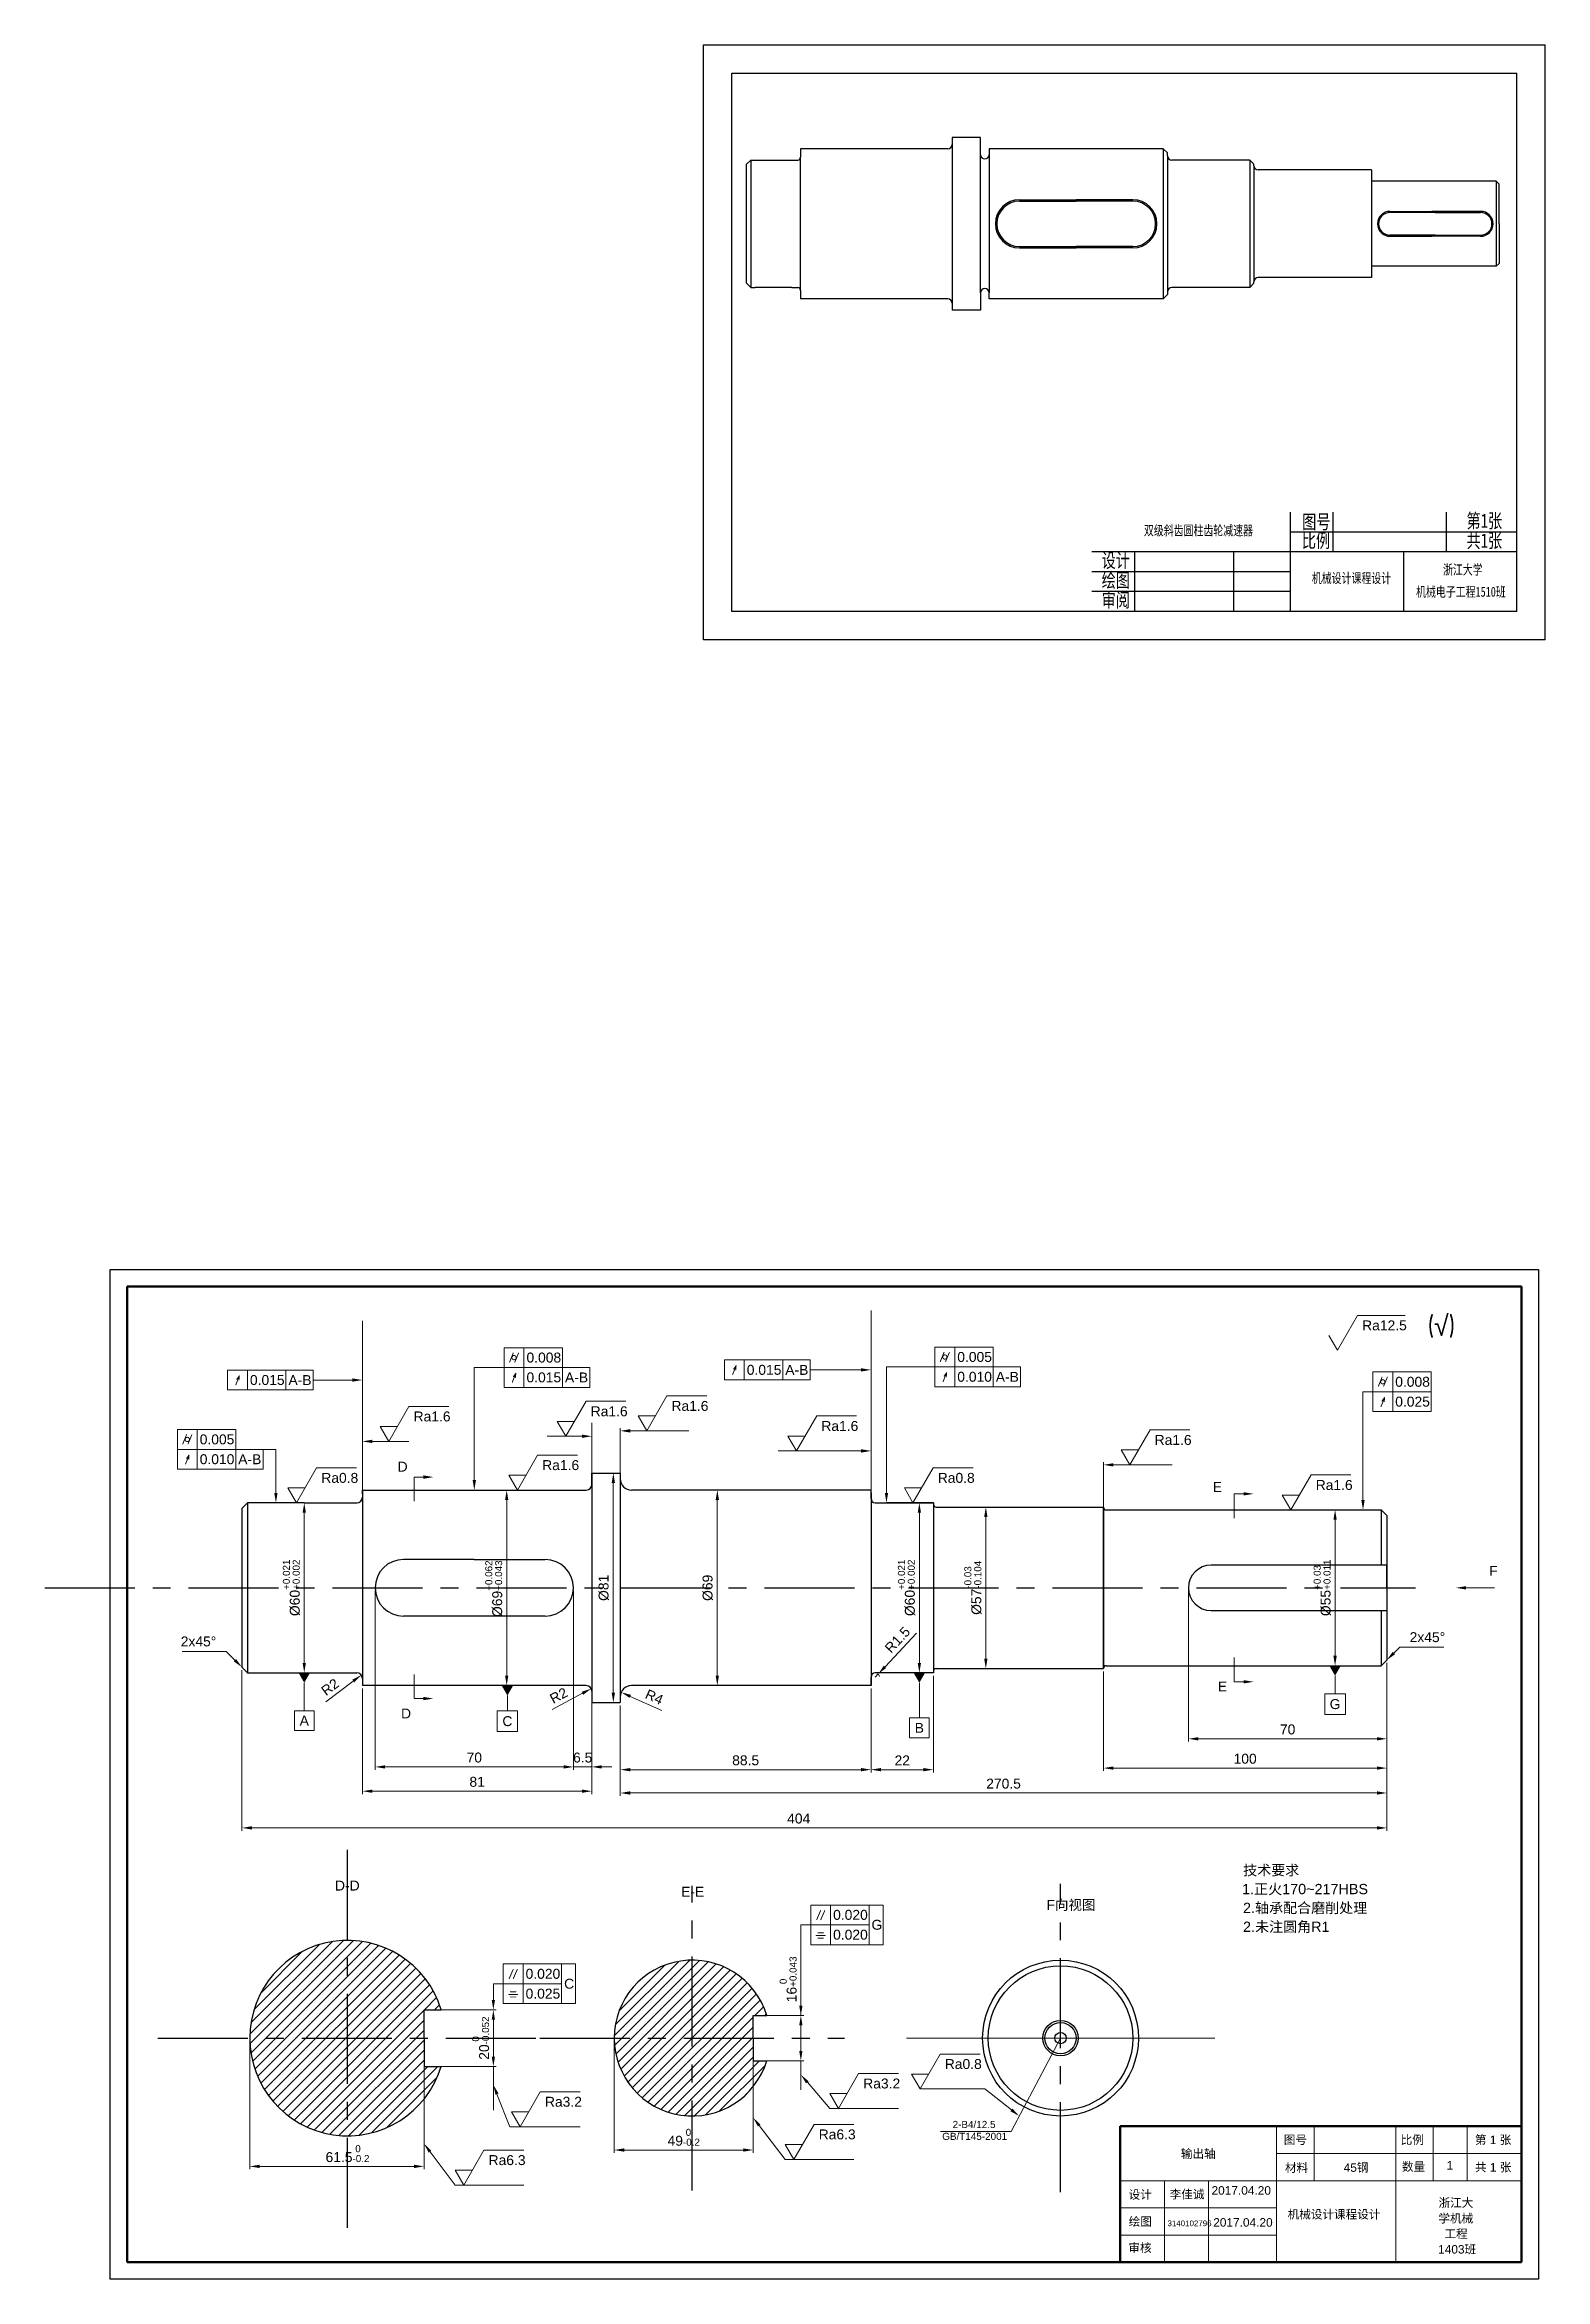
# Model space of a CAD drawing. Header units: millimetres. Extents: x 3025 to 5024, y 1381 to 2247.
# Drawn here: x 3025 to 3555, y 1381 to 2170 of the extents above; entities that cross this region are included whole.
import ezdxf

# ---------------------------------------------------------------- set-up
doc = ezdxf.new("R2010")
doc.units = ezdxf.units.MM
doc.linetypes.add('CENTER', pattern=[10.16, 6.35, -1.27, 1.27, -1.27])
doc.layers.get('0').update_dxf_attribs({"lineweight": 30})
for name, color, linetype, lineweight in [('1', 7, 'Continuous', 15), ('AM_5', 7, 'Continuous', 15), ('AM_8', 7, 'Continuous', 15), ('轮廓线', 7, 'Continuous', 30)]:
    doc.layers.add(name, color=color, linetype=linetype, lineweight=lineweight)
doc.layers.add('中心线', color=1, linetype='CENTER')
doc.layers.add('细线', color=7, linetype='Continuous')
doc.styles.add('ACISOGDT', font='amgdt.shx')
doc.styles.get("Standard").update_dxf_attribs({"font": 'arial.ttf'})
doc.styles.add('工程字', font='gbenor.shx', dxfattribs={"bigfont": 'gbcbig.shx'})

msp = doc.modelspace()

# ---------------------------------------------------------------- texts
for s, height, p in [('D', 3.5, (3149.703, 1666.027)), ('E', 3.5, (3437.337, 1658.846)), ('F', 3.5, (3534.84, 1629.279)), ('E', 3.5, (3439.127, 1588.453)), ('D', 3.5, (3150.914, 1578.912)), ('技术要求', 3.63, (3448.051, 1523.564)), ('D-D', 3.5, (3127.608, 1518.194)), ('E-E', 3.5, (3249.745, 1516.032)), ('F', 3.5, (3378.641, 1511.387)), ('向视图', 3.5, (3381.627, 1511.387)), ('1.正火170~217HBS', 3.63, (3447.688, 1516.909)), ('2.轴承配合磨削处理', 3.63, (3448.011, 1510.254)), ('2.未注圆角R1', 3.63, (3448.011, 1503.599)), ('图号', 3, (3462.39, 1428.75)), ('第 1 张', 3, (3529.831, 1428.717)), ('输出轴', 3, (3426.086, 1423.797)), ('材料', 3, (3462.807, 1418.873)), ('45钢', 3, (3483.523, 1418.939)), ('数量', 3, (3504.095, 1419.241)), ('1', 3, (3519.832, 1419.741)), ('共 1 张', 3, (3529.848, 1419.046)), ('设计', 3, (3407.644, 1409.391)), ('李佳诚', 3, (3422.125, 1409.488)), ('2017.04.20', 3, (3436.889, 1410.875)), ('机械设计课程设计', 3, (3463.755, 1402.425)), ('浙江大', 3, (3517.005, 1406.507)), ('学机械', 3, (3516.955, 1400.99)), ('绘图', 3, (3407.661, 1399.873)), ('3140102796', 2, (3421.365, 1399.757)), ('2017.04.20', 3, (3437.491, 1399.587)), ('工程', 3, (3519.097, 1395.557)), ('审核', 3, (3407.578, 1390.586)), ('1403班', 3, (3516.855, 1390.09))]:
    msp.add_text(s, height=height).set_placement(p)
at = {"attachment_point": 1}
for s, width, insert, char_height in [('{\\f长仿宋体|b0|i0|c134|p49;图号}', 15, (3468.899, 2003.695), 5), ('{\\f长仿宋体|b0|i0|c134|p49;第1张}', 15, (3526.878, 2004.083), 5), ('{\\f长仿宋体|b0|i0|c134|p49;双级斜齿圆柱齿轮减速器}', 38.1293, (3413.035, 1999.903), 3.5), ('{\\f长仿宋体|b0|i0|c134|p49;比例}', 15, (3468.773, 1997.125), 5), ('{\\f长仿宋体|b0|i0|c134|p49;共1张}', 15, (3526.878, 1997.083), 5), ('{\\f长仿宋体|b0|i0|c134|p49;设计}', 15, (3398.127, 1990.083), 5), ('{\\f长仿宋体|b0|i0|c134|p49;绘图}', 15, (3398.127, 1983.083), 5), ('{\\f长仿宋体|b0|i0|c134|p49;机械设计课程设计}', 27.07674, (3472.289, 1983.083), 3.5), ('{\\f长仿宋体|b0|i0|c134|p49;浙江大学}', 27.07674, (3518.567, 1986.086), 3.5), ('{\\f长仿宋体|b0|i0|c134|p49;审阅}', 15, (3398.127, 1976.083), 5), ('{\\f长仿宋体|b0|i0|c134|p49;机械电子工程1510班}', 32.52915, (3509.071, 1978.273), 3.5)]:
    msp.add_mtext_dynamic_manual_height_columns(s, width=width, gutter_width=12.5, heights=[0], dxfattribs=dict(at, insert=insert, char_height=char_height))
at = {"layer": '1', "style": '工程字'}
msp.add_text('(√)', height=7, dxfattribs=at).set_placement((3513.22, 1713.945))
at = {"layer": '1'}
msp.add_text('比例', height=3, dxfattribs=at).set_placement((3503.662, 1428.733))
at = {"layer": '1', "char_height": 3.5}
for s, insert, attachment_point in [('Ra12.5', (3490.044, 1715.84), 7), ('0.008', (3195.166, 1706.261), 4), ('0.015', (3272.897, 1701.93), 4), ('A-B', (3286.484, 1701.93), 4), ('0.005', (3347.181, 1706.474), 4), ('0.015', (3097.585, 1698.339), 4), ('A-B', (3111.172, 1698.339), 4), ('0.015', (3195.166, 1699.261), 4), ('A-B', (3208.753, 1699.261), 4), ('0.010', (3347.181, 1699.474), 4), ('A-B', (3360.768, 1699.474), 4), ('0.008', (3501.717, 1697.708), 4), ('Ra1.6', (3246.329, 1687.413), 7), ('0.025', (3501.717, 1690.708), 4), ('Ra1.6', (3155.329, 1683.702), 7), ('Ra1.6', (3299.213, 1680.335), 7), ('0.005', (3079.863, 1677.387), 4), ('0.010', (3079.863, 1670.387), 4), ('A-B', (3093.449, 1670.387), 4), ('Ra1.6', (3416.829, 1675.413), 7), ('Ra0.8', (3122.764, 1662.023), 7), ('Ra1.6', (3200.713, 1666.523), 7), ('Ra0.8', (3340.287, 1662.023), 7), ('Ra1.6', (3473.655, 1659.523), 7), ('G', (3480.494, 1583.965), 5), ('A', (3116.756, 1578.166), 5), ('C', (3188.436, 1577.954), 5), ('B', (3333.795, 1575.602), 5), ('0.020', (3303.364, 1509.593), 4), ('G', (3316.912, 1506.093), 4), ('0.020', (3303.364, 1502.593), 4), ('0.020', (3194.859, 1488.792), 4), ('0.025', (3194.859, 1481.792), 4), ('C', (3208.446, 1485.292), 4), ('Ra3.2', (3313.988, 1448.308), 7), ('Ra0.8', (3342.779, 1455.184), 7), ('Ra3.2', (3201.685, 1441.856), 7), ('Ra6.3', (3298.283, 1430.339), 7), ('Ra6.3', (3181.794, 1421.27), 7)]:
    msp.add_mtext(s, dxfattribs=dict(at, insert=insert, attachment_point=attachment_point))
at = {"layer": '1', "char_height": 3.5, "attachment_point": 5, "style": 'ACISOGDT'}
for s, insert in [('g', (3190.791, 1706.261)), ('h', (3268.522, 1701.93)), ('g', (3342.806, 1706.474)), ('h', (3093.21, 1698.339)), ('h', (3190.791, 1699.261)), ('h', (3342.806, 1699.474)), ('g', (3497.342, 1697.708)), ('h', (3497.342, 1690.708)), ('g', (3075.488, 1677.387)), ('h', (3075.488, 1670.387)), ('f', (3298.989, 1509.593)), ('i', (3298.989, 1502.593)), ('f', (3190.484, 1488.792)), ('i', (3190.484, 1481.792))]:
    msp.add_mtext(s, dxfattribs=dict(at, insert=insert))
at = {"layer": 'AM_5'}
for s, p in [('2-B4/12.5', (3345.537, 1434.411)), ('GB/T145-2001', (3341.864, 1430.202))]:
    msp.add_text(s, height=2.5, dxfattribs=at).set_placement(p)
at = {"layer": 'AM_5', "color": 7, "char_height": 3.5}
for s, insert, attachment_point in [('Ra1.6', (3217.825, 1685.516), 7), ('2x45°', (3506.8, 1605.818), 7), ('2x45°', (3085.726, 1604.303), 9), ('70', (3463.756, 1575.035), 5), ('70', (3176.756, 1565.108), 5), ('6.5', (3215.006, 1565.108), 5), ('88.5', (3272.506, 1564.136), 5), ('22', (3327.756, 1564.106), 5), ('100', (3448.756, 1564.698), 5), ('81', (3177.756, 1556.543), 5), ('270.5', (3363.506, 1555.91), 5), ('404', (3291.227, 1543.59), 5), ('61.5{\\fArial|b0|i0|c134|p34;\\H0.71x;\\S 0^ -0.2;{\\H1.4085x;}{\\H1.4085x;}{\\H1.4085x;}}', (3132.017, 1425.337), 5), ('49{\\fArial|b0|i0|c134|p34;\\H0.71x;\\S 0^ -0.2;{\\H1.4085x;}{\\H1.4085x;}{\\H1.4085x;}}', (3250.651, 1431.106), 5)]:
    msp.add_mtext(s, dxfattribs=dict(at, insert=insert, attachment_point=attachment_point))
at = {"layer": 'AM_5', "color": 7, "char_height": 3.5, "attachment_point": 5}
for s, insert, rotation in [('%%C60{\\fArial|b0|i0|c134|p34;\\H0.71x;\\S+0.021^ +0.002;{\\H1.4085x;}{\\H1.4085x;}{\\H1.4085x;}}', (3112.234, 1625.023), 90), ('%%C57{\\fArial|b0|i0|c134|p34;\\H0.71x;\\S-0.03^ -0.104;{\\H1.4085x;}{\\H1.4085x;}{\\H1.4085x;}}', (3352.733, 1625.023), 90), ('%%C55{\\fArial|b0|i0|c134|p34;\\H0.71x;\\S+0.03^ +0.011;{\\H1.4085x;}{\\H1.4085x;}{\\H1.4085x;}}', (3475.971, 1625.023), 90), ('%%C81', (3222.428, 1625.023), 90), ('%%C69', (3259.121, 1625.023), 90), ('R1.5', (3326.087, 1606.679), 46.83919), ('R2', (3125.867, 1590.019), 37.036704), ('R2', (3206.513, 1587.021), 28.06164), ('R4', (3240.26, 1586.51), 335.950338), ('16{\\fArial|b0|i0|c134|p34;\\H0.71x;\\S 0^ +0.043;{\\H1.4085x;}{\\H1.4085x;}{\\H1.4085x;}}', (3287.506, 1486.843), 90), ('20{\\fArial|b0|i0|c134|p34;\\H0.71x;\\S 0^ -0.052;{\\H1.4085x;}{\\H1.4085x;}{\\H1.4085x;}}', (3179.002, 1466.125), 90)]:
    msp.add_mtext(s, dxfattribs=dict(at, insert=insert, rotation=rotation))
at = {"layer": 'AM_5', "color": 7, "char_height": 3.5, "attachment_point": 5, "rotation": 90}
for s, insert, width in [('%%C69{\\fArial|b0|i0|c134|p34;\\H0.71x;\\S+0.062^ +0.043;{\\H1.4085x;}{\\H1.4085x;}{\\H1.4085x;}}', (3183.663, 1624.708), 35.17608), ('%%C60{\\fArial|b0|i0|c134|p34;\\H0.71x;\\S+0.021^ +0.002;{\\H1.4085x;}{\\H1.4085x;}{\\H1.4085x;}}', (3329.273, 1625.023), 19.54812)]:
    msp.add_mtext(s, dxfattribs=dict(at, insert=insert, width=width))

# ---------------------------------------------------------------- linework, layer by layer
for p, q in [((3267.673, 1969.578), (3267.673, 2159.578)), ((3267.673, 2159.578), (3544.673, 2159.578)), ((3544.673, 1969.578), (3544.673, 2159.578)), ((3291.859, 2082.867), (3291.859, 2129.867)), ((3355.359, 2130.752), (3355.359, 2136.867)), ((3355.359, 2081.983), (3355.359, 2130.752)), ((3356.918, 2129.252), (3356.859, 2129.252)), ((3358.418, 2132.867), (3358.418, 2130.752)), ((3358.418, 2130.752), (3358.418, 2081.983)), ((3419.859, 2132.867), (3419.859, 2079.867)), ((3421.359, 2130.367), (3421.359, 2131.367)), ((3421.359, 2130.367), (3421.359, 2082.367)), ((3272.859, 2127.367), (3274.359, 2128.867)), ((3272.859, 2085.367), (3272.859, 2127.367)), ((3274.359, 2128.867), (3274.359, 2083.867)), ((3274.359, 2128.867), (3290.859, 2128.867)), ((3450.359, 2128.867), (3451.859, 2127.367)), ((3450.359, 2128.867), (3450.359, 2083.867)), ((3451.859, 2126.867), (3451.859, 2127.367)), ((3451.859, 2126.867), (3451.859, 2085.867)), ((3493.357, 2125.367), (3493.357, 2122.867)), ((3493.357, 2122.867), (3493.357, 2089.867)), ((3537.353, 2121.367), (3493.357, 2121.367)), ((3538.353, 2120.367), (3537.353, 2121.367)), ((3537.353, 2121.367), (3537.353, 2112.867)), ((3369.139, 2114.867), (3389.139, 2114.867)), ((3369.139, 2114.367), (3389.139, 2114.367)), ((3409.139, 2114.867), (3389.139, 2114.867)), ((3409.139, 2114.367), (3389.139, 2114.367)), ((3538.353, 2106.367), (3538.353, 2120.367)), ((3499.855, 2110.767), (3514.658, 2110.767)), ((3515.855, 2110.367), (3499.855, 2110.367)), ((3531.855, 2110.767), (3514.658, 2110.767)), ((3515.855, 2110.367), (3531.855, 2110.367)), ((3537.353, 2112.867), (3537.353, 2091.367)), ((3538.353, 2106.367), (3538.353, 2092.367)), ((3369.139, 2098.367), (3389.139, 2098.367)), ((3369.139, 2097.867), (3389.139, 2097.867)), ((3409.139, 2098.367), (3389.139, 2098.367)), ((3409.139, 2097.867), (3389.139, 2097.867)), ((3515.855, 2102.367), (3499.855, 2102.367)), ((3499.855, 2101.967), (3514.658, 2101.967)), ((3531.855, 2101.967), (3514.658, 2101.967)), ((3515.855, 2102.367), (3531.855, 2102.367)), ((3537.353, 2091.367), (3493.357, 2091.367)), ((3493.357, 2089.867), (3493.357, 2087.367)), ((3538.353, 2092.367), (3537.353, 2091.367)), ((3272.859, 2085.367), (3274.359, 2083.867)), ((3274.359, 2083.867), (3275.859, 2083.867)), ((3288.859, 2083.867), (3290.859, 2083.867)), ((3355.359, 2081.983), (3355.359, 2075.867)), ((3356.918, 2083.483), (3356.859, 2083.483)), ((3358.418, 2079.867), (3358.418, 2081.983)), ((3451.859, 2085.367), (3450.359, 2083.867)), ((3451.859, 2085.367), (3451.859, 2085.867)), ((3544.673, 1969.578), (3267.673, 1969.578)), ((3048.273, 1737.405), (3552.273, 1737.405)), ((3048.273, 1381.005), (3048.273, 1737.405)), ((3552.273, 1737.405), (3552.273, 1381.005)), ((3218.256, 1665.523), (3218.256, 1584.523)), ((3218.256, 1661.523), (3218.256, 1665.523)), ((3218.256, 1665.523), (3228.256, 1665.523)), ((3228.256, 1665.523), (3228.256, 1661.023)), ((3228.256, 1664.523), (3228.256, 1663.523)), ((3137.256, 1658.023), (3137.256, 1659.523)), ((3137.256, 1659.523), (3176.756, 1659.523)), ((3137.256, 1659.523), (3137.256, 1657.023)), ((3137.256, 1659.523), (3137.256, 1590.523)), ((3176.756, 1659.523), (3216.256, 1659.523)), ((3228.256, 1661.023), (3228.256, 1586.523)), ((3316.756, 1659.523), (3232.256, 1659.523)), ((3310.893, 1659.523), (3290.893, 1659.523)), ((3316.756, 1656.523), (3316.756, 1659.523)), ((3316.756, 1658.523), (3316.756, 1590.523)), ((3316.756, 1656.523), (3316.756, 1593.523)), ((3094.756, 1653.023), (3096.756, 1655.023)), ((3094.756, 1653.023), (3094.756, 1597.023)), ((3116.756, 1655.023), (3096.756, 1655.023)), ((3096.756, 1655.023), (3096.756, 1595.023)), ((3116.756, 1655.023), (3135.256, 1655.023)), ((3318.256, 1655.023), (3338.756, 1655.023)), ((3338.756, 1655.023), (3322.191, 1655.023)), ((3338.756, 1655.023), (3338.756, 1654.523)), ((3338.756, 1654.523), (3338.756, 1595.523)), ((3339.756, 1653.523), (3398.756, 1653.523)), ((3398.756, 1653.523), (3398.756, 1653.523)), ((3398.756, 1596.523), (3398.756, 1653.523)), ((3398.756, 1652.523), (3398.756, 1596.523)), ((3399.756, 1652.523), (3496.756, 1652.523)), ((3444.905, 1652.523), (3484.905, 1652.523)), ((3496.756, 1652.523), (3498.756, 1650.523)), ((3496.756, 1652.523), (3496.756, 1633.023)), ((3498.756, 1650.523), (3498.756, 1599.523)), ((3176.756, 1635.023), (3151.756, 1635.023)), ((3176.756, 1635.023), (3201.756, 1635.023)), ((3498.756, 1633.023), (3436.756, 1633.023)), ((3498.756, 1625.023), (3498.756, 1633.023)), ((3436.756, 1617.023), (3498.756, 1617.023)), ((3496.756, 1617.023), (3496.756, 1597.523)), ((3201.756, 1615.023), (3151.756, 1615.023)), ((3094.756, 1597.023), (3096.756, 1595.023)), ((3096.756, 1595.023), (3116.756, 1595.023)), ((3116.756, 1595.023), (3135.256, 1595.023)), ((3137.256, 1593.023), (3137.256, 1590.523)), ((3316.756, 1590.523), (3316.756, 1593.523)), ((3338.756, 1595.023), (3318.256, 1595.023)), ((3338.756, 1595.523), (3338.756, 1595.023)), ((3339.756, 1596.523), (3398.756, 1596.523)), ((3398.756, 1596.523), (3398.756, 1596.523)), ((3399.756, 1597.523), (3496.756, 1597.523)), ((3496.756, 1597.523), (3498.756, 1599.523)), ((3137.256, 1592.023), (3137.256, 1590.523)), ((3216.256, 1590.523), (3137.256, 1590.523)), ((3218.256, 1589.023), (3218.256, 1584.523)), ((3228.256, 1586.523), (3228.256, 1584.523)), ((3316.756, 1590.523), (3232.256, 1590.523)), ((3218.256, 1584.523), (3228.256, 1584.523)), ((3159.017, 1466.125), (3159.017, 1476.125)), ((3159.017, 1476.125), (3165.036, 1476.125)), ((3275.151, 1466.125), (3275.151, 1474.125)), ((3275.151, 1474.125), (3279.962, 1474.125)), ((3159.017, 1466.125), (3159.017, 1456.125)), ((3275.151, 1466.125), (3275.151, 1458.125)), ((3159.017, 1456.125), (3165.036, 1456.125)), ((3275.151, 1458.125), (3279.962, 1458.125)), ((3546.273, 1437.405), (3546.273, 1447.005)), ((3546.273, 1427.805), (3546.273, 1437.405)), ((3501.873, 1435.005), (3515.073, 1435.005)), ((3404.673, 1406.205), (3404.673, 1415.805)), ((3404.673, 1396.605), (3404.673, 1406.205)), ((3404.673, 1387.005), (3404.673, 1396.605)), ((3552.273, 1381.005), (3048.273, 1381.005))]:
    msp.add_line(p, q)
at = {"color": 7, "linetype": 'Continuous'}
for p, q in [((3343.859, 2132.867), (3291.859, 2132.867)), ((3291.859, 2132.867), (3291.859, 2129.867)), ((3345.359, 2136.867), (3345.359, 2078.367)), ((3355.359, 2136.867), (3345.359, 2136.867)), ((3419.859, 2132.867), (3358.418, 2132.867)), ((3421.359, 2131.367), (3419.859, 2132.867)), ((3450.359, 2128.867), (3422.859, 2128.867)), ((3493.357, 2125.367), (3453.359, 2125.367)), ((3288.859, 2083.867), (3275.859, 2083.867)), ((3291.859, 2082.867), (3291.859, 2079.867)), ((3421.359, 2082.367), (3421.359, 2081.367)), ((3450.359, 2083.867), (3422.859, 2083.867)), ((3493.357, 2087.367), (3453.359, 2087.367)), ((3343.859, 2079.867), (3291.859, 2079.867)), ((3345.359, 2078.367), (3345.359, 2075.867)), ((3355.359, 2075.867), (3345.359, 2075.867)), ((3419.859, 2079.867), (3358.418, 2079.867)), ((3421.359, 2081.367), (3419.859, 2079.867))]:
    msp.add_line(p, q, dxfattribs=at)
for radius in [27.5, 25.5, 6.25, 5.5, 2]:
    msp.add_circle((3383.62, 1466.125), radius)
for centre, radius, start, end in [((3290.859, 2129.867), 1, 270, 0), ((3356.859, 2130.752), 1.5, 180, 270), ((3356.918, 2130.752), 1.5, 270, 0), ((3422.859, 2130.367), 1.5, 180, 270), ((3453.359, 2126.867), 1.5, 180, 270), ((3369.139, 2106.367), 8.5, 90, 270), ((3369.139, 2106.367), 8, 90, 270), ((3409.139, 2106.367), 8.5, 270, 90), ((3409.139, 2106.367), 8, 270, 90), ((3499.855, 2106.367), 4.4, 90, 270), ((3499.855, 2106.367), 4, 90, 270), ((3531.855, 2106.367), 4.4, 270, 90), ((3531.855, 2106.367), 4, 270, 90), ((3290.859, 2082.867), 1, 0, 90), ((3356.859, 2081.983), 1.5, 90, 180), ((3356.918, 2081.983), 1.5, 0, 90), ((3453.359, 2085.867), 1.5, 90, 180), ((3135.256, 1657.023), 2, 270, 0), ((3216.256, 1661.523), 2, 270, 0), ((3232.256, 1663.523), 4, 180, 270), ((3318.256, 1656.523), 1.5, 180, 270), ((3339.756, 1654.523), 1, 180, 270), ((3399.756, 1653.523), 1, 180, 270), ((3151.756, 1625.023), 10, 90, 270), ((3201.756, 1625.023), 10, 270, 90), ((3436.756, 1625.023), 8, 90, 270), ((3135.256, 1593.023), 2, 0, 90), ((3318.256, 1593.523), 1.5, 90, 180), ((3339.756, 1595.523), 1, 90, 180), ((3399.756, 1596.523), 1, 90, 180), ((3216.256, 1588.523), 2, 0.000001, 90), ((3232.256, 1586.523), 4, 90, 180), ((3132.017, 1466.125), 34.5, 16.84928, 343.15072), ((3253.651, 1466.125), 27.5, 16.91239, 343.08761)]:
    msp.add_arc(centre, radius, start, end)
for centre, start, end in [((3343.859, 2134.367), 270, 0), ((3422.859, 2082.367), 90, 180), ((3343.859, 2078.367), 0, 90)]:
    msp.add_arc(centre, 1.5, start, end, dxfattribs=at)
at = {"layer": '1'}
for p, q in [((3481.294, 1708.84), (3488.409, 1721.164)), ((3488.409, 1721.164), (3505.23, 1721.164)), ((3478.263, 1714.09), (3481.294, 1708.84)), ((3187.291, 1709.761), (3207.878, 1709.761)), ((3187.291, 1709.761), (3187.291, 1695.761)), ((3194.291, 1709.761), (3194.291, 1702.761)), ((3207.878, 1709.761), (3207.878, 1702.761)), ((3265.022, 1705.43), (3295.25, 1705.43)), ((3265.022, 1705.43), (3265.022, 1698.43)), ((3272.022, 1705.43), (3272.022, 1698.43)), ((3285.609, 1705.43), (3285.609, 1698.43)), ((3295.25, 1705.43), (3295.25, 1698.43)), ((3339.306, 1709.974), (3359.893, 1709.974)), ((3339.306, 1709.974), (3339.306, 1695.974)), ((3346.306, 1709.974), (3346.306, 1702.974)), ((3359.893, 1709.974), (3359.893, 1702.974)), ((3089.71, 1701.839), (3119.937, 1701.839)), ((3089.71, 1701.839), (3089.71, 1694.839)), ((3096.71, 1701.839), (3096.71, 1694.839)), ((3110.297, 1701.839), (3110.297, 1694.839)), ((3119.937, 1701.839), (3119.937, 1694.839)), ((3119.937, 1698.339), (3123.437, 1698.339)), ((3187.291, 1702.761), (3217.518, 1702.761)), ((3187.291, 1695.761), (3217.518, 1695.761)), ((3194.291, 1702.761), (3194.291, 1695.761)), ((3207.878, 1702.761), (3207.878, 1695.761)), ((3217.518, 1702.761), (3217.518, 1695.761)), ((3265.022, 1698.43), (3295.25, 1698.43)), ((3295.25, 1701.93), (3298.75, 1701.93)), ((3339.306, 1702.974), (3322.191, 1702.974)), ((3339.306, 1702.974), (3369.534, 1702.974)), ((3339.306, 1695.974), (3369.534, 1695.974)), ((3346.306, 1702.974), (3346.306, 1695.974)), ((3359.893, 1702.974), (3359.893, 1695.974)), ((3369.534, 1702.974), (3369.534, 1695.974)), ((3493.842, 1701.208), (3514.429, 1701.208)), ((3493.842, 1701.208), (3493.842, 1687.208)), ((3500.842, 1701.208), (3500.842, 1694.208)), ((3514.429, 1701.208), (3514.429, 1694.208)), ((3089.71, 1694.839), (3119.937, 1694.839)), ((3146.579, 1676.702), (3153.695, 1689.026)), ((3153.695, 1689.026), (3167.768, 1689.026)), ((3209.075, 1678.516), (3216.19, 1690.841)), ((3216.19, 1690.841), (3230.263, 1690.841)), ((3237.579, 1680.413), (3244.695, 1692.737)), ((3244.695, 1692.737), (3258.768, 1692.737)), ((3493.842, 1694.208), (3490.342, 1694.208)), ((3490.342, 1694.208), (3490.342, 1656.023)), ((3493.842, 1694.208), (3514.429, 1694.208)), ((3500.842, 1694.208), (3500.842, 1687.208)), ((3514.429, 1694.208), (3514.429, 1687.208)), ((3071.988, 1680.887), (3092.574, 1680.887)), ((3071.988, 1680.887), (3071.988, 1666.887)), ((3078.988, 1680.887), (3078.988, 1673.887)), ((3092.574, 1680.887), (3092.574, 1673.887)), ((3143.548, 1681.952), (3146.579, 1676.702)), ((3143.548, 1681.952), (3149.611, 1681.952)), ((3206.044, 1683.766), (3209.075, 1678.516)), ((3206.044, 1683.766), (3212.106, 1683.766)), ((3252.476, 1680.413), (3231.756, 1680.413)), ((3234.548, 1685.663), (3237.579, 1680.413)), ((3234.548, 1685.663), (3240.611, 1685.663)), ((3290.463, 1673.335), (3297.578, 1685.659)), ((3297.578, 1685.659), (3311.651, 1685.659)), ((3408.079, 1668.413), (3415.195, 1680.737)), ((3415.195, 1680.737), (3429.268, 1680.737)), ((3493.842, 1687.208), (3514.429, 1687.208)), ((3071.988, 1673.887), (3102.215, 1673.887)), ((3078.988, 1673.887), (3078.988, 1666.887)), ((3092.574, 1673.887), (3092.574, 1666.887)), ((3102.215, 1673.887), (3106.756, 1673.887)), ((3102.215, 1673.887), (3102.215, 1666.887)), ((3106.756, 1673.887), (3106.756, 1658.523)), ((3153.617, 1676.702), (3140.756, 1676.702)), ((3191.963, 1659.523), (3199.078, 1671.847)), ((3199.078, 1671.847), (3213.152, 1671.847)), ((3202.474, 1678.516), (3214.756, 1678.516)), ((3283.935, 1673.335), (3313.256, 1673.335)), ((3287.432, 1678.585), (3290.463, 1673.335)), ((3287.432, 1678.585), (3293.494, 1678.585)), ((3405.048, 1673.663), (3408.079, 1668.413)), ((3405.048, 1673.663), (3411.111, 1673.663)), ((3071.988, 1666.887), (3102.215, 1666.887)), ((3114.014, 1655.023), (3121.13, 1667.347)), ((3121.13, 1667.347), (3135.213, 1667.347)), ((3188.932, 1664.773), (3191.963, 1659.523)), ((3188.932, 1664.773), (3194.994, 1664.773)), ((3331.537, 1655.023), (3338.652, 1667.347)), ((3338.652, 1667.347), (3352.735, 1667.347)), ((3398.756, 1653.523), (3398.756, 1669.413)), ((3422.976, 1668.413), (3402.256, 1668.413)), ((3464.905, 1652.523), (3472.021, 1664.847)), ((3472.021, 1664.847), (3486.094, 1664.847)), ((3110.983, 1660.273), (3114.014, 1655.023)), ((3110.983, 1660.273), (3117.046, 1660.273)), ((3328.506, 1660.273), (3331.537, 1655.023)), ((3328.506, 1660.273), (3334.568, 1660.273)), ((3461.874, 1657.773), (3464.905, 1652.523)), ((3461.874, 1657.773), (3467.936, 1657.773)), ((3480.494, 1587.584), (3480.494, 1594.023)), ((3484.113, 1587.584), (3476.875, 1587.584)), ((3476.875, 1587.584), (3476.875, 1580.345)), ((3484.113, 1580.345), (3484.113, 1587.584)), ((3120.256, 1581.666), (3113.256, 1581.666)), ((3113.256, 1581.666), (3113.256, 1574.666)), ((3120.256, 1574.666), (3120.256, 1581.666)), ((3192.056, 1581.573), (3184.817, 1581.573)), ((3184.817, 1581.573), (3184.817, 1574.335)), ((3192.056, 1574.335), (3192.056, 1581.573)), ((3337.295, 1579.102), (3330.295, 1579.102)), ((3330.295, 1579.102), (3330.295, 1572.102)), ((3337.295, 1572.102), (3337.295, 1579.102)), ((3476.875, 1580.345), (3484.113, 1580.345)), ((3113.256, 1574.666), (3120.256, 1574.666)), ((3184.817, 1574.335), (3192.056, 1574.335)), ((3330.295, 1572.102), (3337.295, 1572.102)), ((3295.489, 1513.093), (3321.025, 1513.093)), ((3295.489, 1513.093), (3295.489, 1499.093)), ((3302.489, 1513.093), (3302.489, 1506.093)), ((3316.037, 1513.093), (3316.037, 1506.093)), ((3321.025, 1513.093), (3321.025, 1499.093)), ((3295.489, 1506.093), (3291.989, 1506.093)), ((3291.989, 1506.093), (3291.989, 1477.625)), ((3295.489, 1506.093), (3316.037, 1506.093)), ((3295.489, 1499.093), (3321.025, 1499.093)), ((3302.489, 1506.093), (3302.489, 1499.093)), ((3316.037, 1506.093), (3316.037, 1499.093)), ((3186.984, 1492.292), (3212.415, 1492.292)), ((3186.984, 1492.292), (3186.984, 1478.292)), ((3193.984, 1492.292), (3193.984, 1485.292)), ((3207.571, 1492.292), (3207.571, 1485.292)), ((3212.415, 1492.292), (3212.415, 1478.292)), ((3186.984, 1485.292), (3183.484, 1485.292)), ((3183.484, 1485.292), (3183.484, 1479.625)), ((3186.984, 1485.292), (3207.571, 1485.292)), ((3193.984, 1485.292), (3193.984, 1478.292)), ((3207.571, 1485.292), (3207.571, 1478.292)), ((3186.984, 1478.292), (3212.415, 1478.292)), ((3226.151, 1465.125), (3226.151, 1425.625)), ((3329.221, 1466.125), (3438.019, 1466.125)), ((3334.029, 1448.184), (3341.144, 1460.508)), ((3341.144, 1460.508), (3355.227, 1460.508)), ((3305.238, 1441.308), (3312.355, 1453.635)), ((3312.355, 1453.635), (3326.393, 1453.635)), ((3330.998, 1453.434), (3334.029, 1448.184)), ((3330.998, 1453.434), (3337.06, 1453.434)), ((3189.282, 1434.856), (3184.764, 1446.355)), ((3192.935, 1434.856), (3200.051, 1447.182)), ((3200.051, 1447.182), (3214.09, 1447.182)), ((3302.207, 1446.558), (3305.238, 1441.308)), ((3302.207, 1446.558), (3308.269, 1446.558)), ((3334.029, 1448.184), (3348.154, 1448.184)), ((3189.904, 1440.106), (3192.935, 1434.856)), ((3189.904, 1440.106), (3195.966, 1440.106)), ((3289.533, 1423.339), (3296.649, 1435.665)), ((3296.649, 1435.665), (3310.724, 1435.665)), ((3326.393, 1441.308), (3302.207, 1441.308)), ((3192.935, 1434.856), (3189.282, 1434.856)), ((3214.105, 1434.856), (3192.935, 1434.856)), ((3286.502, 1428.589), (3289.533, 1423.339)), ((3286.502, 1428.589), (3292.564, 1428.589)), ((3459.873, 1435.005), (3459.873, 1387.005)), ((3473.073, 1435.005), (3473.073, 1415.805)), ((3501.873, 1415.805), (3501.873, 1435.005)), ((3515.073, 1435.005), (3515.073, 1415.805)), ((3527.073, 1435.005), (3527.073, 1415.805)), ((3170.013, 1414.27), (3161.126, 1426.04)), ((3170.013, 1419.52), (3173.044, 1414.27)), ((3170.013, 1419.52), (3176.075, 1419.52)), ((3173.044, 1414.27), (3180.161, 1426.596)), ((3180.161, 1426.596), (3194.235, 1426.596)), ((3310.724, 1423.339), (3286.502, 1423.339)), ((3546.273, 1425.405), (3459.873, 1425.405)), ((3194.235, 1414.27), (3170.013, 1414.27)), ((3404.673, 1415.805), (3459.873, 1415.805)), ((3546.273, 1415.805), (3416.673, 1415.805)), ((3420.273, 1415.805), (3420.273, 1387.005)), ((3435.873, 1387.005), (3435.873, 1415.805)), ((3501.873, 1415.805), (3501.873, 1387.005)), ((3404.673, 1406.205), (3459.873, 1406.205)), ((3404.673, 1396.605), (3459.873, 1396.605))]:
    msp.add_line(p, q, dxfattribs=at)
for points in [[(3313.256, 1672.752), (3313.256, 1673.919), (3316.756, 1673.335)], [(3402.256, 1668.997), (3402.256, 1667.83), (3398.756, 1668.413)], [(3182.901, 1479.625), (3184.067, 1479.625), (3183.484, 1476.125)]]:
    msp.add_trace(points, dxfattribs=at)
at = {"layer": 'AM_5'}
for p, q in [((3137.256, 1656.523), (3137.256, 1719.28)), ((3316.756, 1655.523), (3316.756, 1722.928)), ((3123.437, 1698.339), (3133.756, 1698.339)), ((3187.291, 1702.761), (3176.756, 1702.761)), ((3176.756, 1702.761), (3176.756, 1663.023)), ((3298.75, 1701.93), (3313.256, 1701.93)), ((3322.191, 1702.974), (3322.191, 1658.523)), ((3218.256, 1662.523), (3218.256, 1683.191)), ((3228.256, 1665.523), (3228.256, 1681.413)), ((3137.256, 1594.023), (3137.256, 1677.702)), ((3316.756, 1659.523), (3316.756, 1674.335)), ((3155.479, 1655.575), (3155.479, 1664.102)), ((3155.479, 1664.102), (3158.811, 1664.102)), ((3224.256, 1665.523), (3226.813, 1665.523)), ((3177.756, 1659.523), (3175.756, 1659.523)), ((3177.756, 1659.523), (3189.186, 1659.523)), ((3188.186, 1594.023), (3188.186, 1656.023)), ((3225.813, 1662.023), (3225.813, 1588.023)), ((3273.506, 1659.523), (3261.506, 1659.523)), ((3262.506, 1594.023), (3262.506, 1656.023)), ((3444.891, 1649.659), (3444.891, 1658.186)), ((3444.891, 1658.186), (3448.223, 1658.186)), ((3116.756, 1598.523), (3116.756, 1651.523)), ((3329.506, 1655.023), (3334.795, 1655.023)), ((3333.795, 1598.523), (3333.795, 1651.523)), ((3368.256, 1653.523), (3356.256, 1653.523)), ((3357.256, 1600.023), (3357.256, 1650.023)), ((3449.256, 1652.523), (3481.494, 1652.523)), ((3480.494, 1601.023), (3480.494, 1649.023)), ((3533.276, 1625.023), (3526.653, 1625.023)), ((3536.776, 1625.023), (3533.276, 1625.023)), ((3141.756, 1624.023), (3141.756, 1560.821)), ((3211.756, 1624.023), (3211.756, 1560.821)), ((3211.756, 1624.023), (3211.756, 1560.821)), ((3218.256, 1624.023), (3218.256, 1560.821)), ((3428.756, 1624.023), (3428.756, 1570.748)), ((3332.845, 1609.08), (3321.676, 1597.17)), ((3073.636, 1602.553), (3089.226, 1602.553)), ((3089.226, 1602.553), (3092.281, 1599.498)), ((3503.3, 1604.068), (3501.231, 1601.998)), ((3518.89, 1604.068), (3503.3, 1604.068)), ((3094.756, 1596.023), (3094.756, 1539.303)), ((3155.479, 1594.471), (3155.479, 1585.944)), ((3318.256, 1593.523), (3319.282, 1594.617)), ((3329.506, 1595.023), (3334.795, 1595.023)), ((3338.756, 1594.023), (3338.756, 1559.849)), ((3368.256, 1596.523), (3356.256, 1596.523)), ((3398.756, 1595.523), (3398.756, 1560.411)), ((3444.891, 1600.387), (3444.891, 1591.86)), ((3449.256, 1597.523), (3481.494, 1597.523)), ((3498.756, 1598.523), (3498.756, 1560.411)), ((3498.756, 1598.523), (3498.756, 1570.748)), ((3498.756, 1598.523), (3498.756, 1539.303)), ((3498.756, 1598.523), (3498.756, 1551.623)), ((3116.756, 1581.666), (3116.756, 1591.523)), ((3124.393, 1584.827), (3134.059, 1592.12)), ((3137.256, 1589.523), (3137.256, 1552.256)), ((3155.479, 1585.944), (3158.811, 1585.944)), ((3177.756, 1590.523), (3189.186, 1590.523)), ((3188.436, 1581.573), (3188.436, 1587.023)), ((3204.248, 1582.122), (3214.932, 1587.818)), ((3242.876, 1581.784), (3231.799, 1586.727)), ((3273.506, 1590.523), (3261.506, 1590.523)), ((3316.756, 1589.523), (3316.756, 1559.849)), ((3316.756, 1589.523), (3316.756, 1559.849)), ((3333.795, 1579.102), (3333.795, 1591.523)), ((3444.891, 1591.86), (3448.223, 1591.86)), ((3218.256, 1583.523), (3218.256, 1552.256)), ((3224.256, 1584.523), (3226.813, 1584.523)), ((3228.256, 1583.523), (3228.256, 1559.849)), ((3228.256, 1583.523), (3228.256, 1551.623)), ((3495.256, 1571.748), (3432.256, 1571.748)), ((3145.256, 1561.821), (3208.256, 1561.821)), ((3208.256, 1561.821), (3204.756, 1561.821)), ((3218.256, 1561.821), (3211.756, 1561.821)), ((3221.756, 1561.821), (3225.256, 1561.821)), ((3495.256, 1561.411), (3402.256, 1561.411)), ((3231.756, 1560.849), (3313.256, 1560.849)), ((3320.256, 1560.849), (3335.256, 1560.849)), ((3214.756, 1553.256), (3140.756, 1553.256)), ((3231.756, 1552.623), (3495.256, 1552.623)), ((3495.256, 1540.303), (3098.256, 1540.303)), ((3291.989, 1474.125), (3291.989, 1496.061)), ((3160.017, 1476.125), (3184.484, 1476.125)), ((3183.484, 1459.625), (3183.484, 1472.625)), ((3276.151, 1474.125), (3292.989, 1474.125)), ((3291.989, 1461.625), (3291.989, 1470.625)), ((3097.517, 1465.125), (3097.517, 1419.856)), ((3159.017, 1465.125), (3159.017, 1419.856)), ((3275.151, 1465.125), (3275.151, 1425.625)), ((3366.157, 1433.204), (3383.62, 1466.125)), ((3383.62, 1466.125), (3385.62, 1466.125)), ((3160.017, 1456.125), (3184.484, 1456.125)), ((3183.484, 1456.125), (3183.484, 1440.699)), ((3276.151, 1458.125), (3292.989, 1458.125)), ((3291.989, 1458.09), (3291.989, 1447.924)), ((3302.207, 1441.308), (3294.273, 1450.521)), ((3348.154, 1448.184), (3356.854, 1448.184)), ((3356.854, 1448.184), (3366.28, 1440.789)), ((3286.502, 1423.339), (3277.29, 1435.273)), ((3344.776, 1433.204), (3341.276, 1433.204)), ((3341.276, 1433.204), (3366.157, 1433.204)), ((3101.017, 1420.856), (3155.517, 1420.856)), ((3229.651, 1426.625), (3271.651, 1426.625))]:
    msp.add_line(p, q, dxfattribs=at)
msp.add_arc((3318.256, 1593.523), 1.5, 8.642004, 51.802814, dxfattribs=at)
for points in [[(3225.229, 1662.023), (3226.396, 1662.023), (3225.813, 1665.523)], [(3187.603, 1656.023), (3188.77, 1656.023), (3188.186, 1659.523)], [(3261.923, 1656.023), (3263.089, 1656.023), (3262.506, 1659.523)], [(3116.173, 1651.523), (3117.339, 1651.523), (3116.756, 1655.023)], [(3333.212, 1651.523), (3334.379, 1651.523), (3333.795, 1655.023)], [(3356.673, 1650.023), (3357.839, 1650.023), (3357.256, 1653.523)], [(3479.911, 1649.023), (3481.077, 1649.023), (3480.494, 1652.523)], [(3479.911, 1601.023), (3481.077, 1601.023), (3480.494, 1597.523)], [(3116.173, 1598.523), (3117.339, 1598.523), (3116.756, 1595.023)], [(3133.707, 1592.585), (3134.41, 1591.654), (3136.852, 1594.228)], [(3187.603, 1594.023), (3188.77, 1594.023), (3188.186, 1590.523)], [(3261.923, 1594.023), (3263.089, 1594.023), (3262.506, 1590.523)], [(3321.251, 1597.569), (3322.102, 1596.771), (3319.282, 1594.617)], [(3333.212, 1598.523), (3334.379, 1598.523), (3333.795, 1595.023)], [(3356.673, 1600.023), (3357.839, 1600.023), (3357.256, 1596.523)], [(3214.658, 1588.332), (3215.207, 1587.303), (3218.021, 1589.464)], [(3225.229, 1588.023), (3226.396, 1588.023), (3225.813, 1584.523)], [(3232.037, 1587.26), (3231.562, 1586.194), (3228.603, 1588.153)], [(3432.256, 1572.332), (3432.256, 1571.165), (3428.756, 1571.748)], [(3495.256, 1572.332), (3495.256, 1571.165), (3498.756, 1571.748)], [(3145.256, 1562.405), (3145.256, 1561.238), (3141.756, 1561.821)], [(3208.256, 1562.405), (3208.256, 1561.238), (3211.756, 1561.821)], [(3208.256, 1562.405), (3208.256, 1561.238), (3211.756, 1561.821)], [(3221.756, 1562.405), (3221.756, 1561.238), (3218.256, 1561.821)], [(3231.756, 1561.432), (3231.756, 1560.266), (3228.256, 1560.849)], [(3313.256, 1561.432), (3313.256, 1560.266), (3316.756, 1560.849)], [(3320.256, 1561.432), (3320.256, 1560.266), (3316.756, 1560.849)], [(3335.256, 1561.432), (3335.256, 1560.266), (3338.756, 1560.849)], [(3402.256, 1561.994), (3402.256, 1560.828), (3398.756, 1561.411)], [(3495.256, 1561.994), (3495.256, 1560.828), (3498.756, 1561.411)], [(3140.756, 1553.839), (3140.756, 1552.673), (3137.256, 1553.256)], [(3214.756, 1553.839), (3214.756, 1552.673), (3218.256, 1553.256)], [(3231.756, 1553.207), (3231.756, 1552.04), (3228.256, 1552.623)], [(3495.256, 1553.207), (3495.256, 1552.04), (3498.756, 1552.623)], [(3098.256, 1540.886), (3098.256, 1539.719), (3094.756, 1540.303)], [(3495.256, 1540.886), (3495.256, 1539.719), (3498.756, 1540.303)], [(3182.901, 1472.625), (3184.067, 1472.625), (3183.484, 1476.125)], [(3291.405, 1470.625), (3292.572, 1470.625), (3291.989, 1474.125)], [(3182.901, 1459.625), (3184.067, 1459.625), (3183.484, 1456.125)], [(3291.405, 1461.625), (3292.572, 1461.625), (3291.989, 1458.125)], [(3101.017, 1421.439), (3101.017, 1420.272), (3097.517, 1420.856)], [(3155.517, 1421.439), (3155.517, 1420.272), (3159.017, 1420.856)], [(3229.651, 1427.208), (3229.651, 1426.041), (3226.151, 1426.625)], [(3271.651, 1427.208), (3271.651, 1426.041), (3275.151, 1426.625)]]:
    msp.add_solid(points, dxfattribs=at)
at = {"layer": 'AM_5', "linetype": 'Continuous'}
for points in [[(3133.756, 1697.756), (3133.756, 1698.923), (3137.256, 1698.339)], [(3313.256, 1701.346), (3313.256, 1702.513), (3316.756, 1701.93)], [(3231.756, 1680.997), (3231.756, 1679.83), (3228.256, 1680.413)], [(3140.756, 1677.285), (3140.756, 1676.118), (3137.256, 1676.702)], [(3214.756, 1677.933), (3214.756, 1679.1), (3218.256, 1678.516)], [(3158.811, 1663.519), (3158.811, 1664.686), (3162.311, 1664.102)], [(3106.173, 1658.523), (3107.339, 1658.523), (3106.756, 1655.023)], [(3176.173, 1663.023), (3177.339, 1663.023), (3176.756, 1659.523)], [(3321.608, 1658.523), (3322.775, 1658.523), (3322.191, 1655.023)], [(3448.223, 1657.603), (3448.223, 1658.769), (3451.723, 1658.186)], [(3489.758, 1656.023), (3490.925, 1656.023), (3490.342, 1652.523)], [(3526.653, 1625.607), (3526.653, 1624.44), (3523.153, 1625.023)], [(3500.818, 1602.411), (3501.643, 1601.586), (3498.756, 1599.523)], [(3091.869, 1599.086), (3092.694, 1599.911), (3094.756, 1597.023)], [(3118.777, 1595.023), (3116.756, 1591.523), (3114.735, 1595.023)], [(3335.816, 1595.023), (3333.795, 1591.523), (3331.775, 1595.023)], [(3482.515, 1597.523), (3480.494, 1594.023), (3478.473, 1597.523)], [(3158.811, 1585.361), (3158.811, 1586.527), (3162.311, 1585.944)], [(3190.457, 1590.523), (3188.436, 1587.023), (3186.416, 1590.523)], [(3448.223, 1591.277), (3448.223, 1592.444), (3451.723, 1591.86)], [(3291.405, 1477.625), (3292.572, 1477.625), (3291.989, 1474.125)], [(3294.715, 1450.902), (3293.831, 1450.141), (3291.989, 1453.173)], [(3185.307, 1446.568), (3184.221, 1446.142), (3183.484, 1449.613)], [(3277.752, 1435.629), (3276.828, 1434.916), (3275.151, 1438.043)], [(3365.92, 1440.33), (3366.641, 1441.248), (3369.034, 1438.628)], [(3161.592, 1426.391), (3160.661, 1425.688), (3159.017, 1428.833)]]:
    msp.add_trace(points, dxfattribs=at)
at = {"layer": 'AM_8', "linetype": 'Continuous'}
for p, q in [((3097.547, 1467.551), (3130.591, 1500.595)), ((3097.58, 1464.049), (3134.093, 1500.562)), ((3097.922, 1460.856), (3137.287, 1500.22)), ((3097.935, 1471.475), (3126.667, 1500.207)), ((3098.51, 1457.908), (3140.234, 1499.632)), ((3098.977, 1476.052), (3122.09, 1499.166)), ((3099.304, 1455.166), (3142.976, 1498.838)), ((3100.277, 1452.604), (3145.538, 1497.865)), ((3101.385, 1481.996), (3116.146, 1496.757)), ((3101.411, 1450.203), (3147.94, 1496.731)), ((3102.693, 1447.949), (3150.193, 1495.449)), ((3104.115, 1445.835), (3152.307, 1494.028)), ((3105.669, 1443.854), (3154.289, 1492.473)), ((3107.353, 1442.002), (3156.14, 1490.789)), ((3226.164, 1466.962), (3252.814, 1493.612)), ((3226.274, 1463.536), (3256.24, 1493.503)), ((3226.57, 1470.903), (3248.873, 1493.206)), ((3226.74, 1460.467), (3259.31, 1493.036)), ((3227.482, 1457.673), (3262.103, 1492.294)), ((3227.897, 1475.766), (3244.01, 1491.879)), ((3228.454, 1455.11), (3264.667, 1491.322)), ((3109.165, 1440.279), (3157.863, 1488.977)), ((3111.106, 1438.684), (3159.458, 1487.036)), ((3113.179, 1437.222), (3160.92, 1484.963)), ((3115.389, 1435.896), (3162.246, 1482.753)), ((3229.625, 1452.746), (3267.031, 1490.151)), ((3230.978, 1450.563), (3269.213, 1488.798)), ((3232.5, 1448.55), (3271.227, 1487.276)), ((3234.186, 1446.699), (3273.077, 1485.59)), ((3236.032, 1445.01), (3274.766, 1483.744)), ((3117.744, 1434.716), (3159.017, 1475.989)), ((3159.153, 1476.125), (3163.426, 1480.398)), ((3162.689, 1476.125), (3164.451, 1477.886)), ((3238.042, 1443.484), (3276.292, 1481.734)), ((3240.221, 1442.128), (3277.649, 1479.556)), ((3275.753, 1474.125), (3278.824, 1477.196)), ((3279.289, 1474.125), (3279.801, 1474.637)), ((3120.256, 1433.692), (3159.017, 1472.453)), ((3122.94, 1432.84), (3159.017, 1468.918)), ((3242.58, 1440.952), (3275.151, 1473.523)), ((3245.139, 1439.975), (3275.151, 1469.987)), ((3125.821, 1432.186), (3159.017, 1465.382)), ((3128.934, 1431.763), (3159.017, 1461.847)), ((3247.927, 1439.227), (3275.151, 1466.452)), ((3250.989, 1438.754), (3275.151, 1462.916)), ((3254.406, 1438.635), (3275.151, 1459.381)), ((3132.332, 1431.626), (3159.017, 1458.311)), ((3136.11, 1431.868), (3160.366, 1456.125)), ((3140.448, 1432.671), (3163.902, 1456.125)), ((3145.818, 1434.505), (3163.637, 1452.324)), ((3258.332, 1439.026), (3277.431, 1458.125)), ((3263.164, 1440.322), (3279.454, 1456.612)), ((3272.192, 1445.815), (3273.961, 1447.584))]:
    msp.add_line(p, q, dxfattribs=at)
at = {"layer": '中心线', "ltscale": 5}
for p, q in [((3025.162, 1625.023), (3508.879, 1625.023)), ((3132.017, 1399.19), (3132.017, 1533.06)), ((3253.651, 1412.399), (3253.651, 1519.851)), ((3383.62, 1411.726), (3383.62, 1520.524)), ((3065.082, 1466.125), (3198.953, 1466.125)), ((3199.925, 1466.125), (3307.378, 1466.125))]:
    msp.add_line(p, q, dxfattribs=at)
at = {"layer": '细线'}
for p, q in [((3257.673, 1959.578), (3257.673, 2169.578)), ((3257.673, 2169.578), (3554.673, 2169.578)), ((3554.673, 1959.578), (3554.673, 2169.578)), ((3492.732, 2125.367), (3488.37, 2125.367)), ((3492.732, 2087.367), (3488.37, 2087.367)), ((3464.673, 2004.578), (3464.673, 1990.578)), ((3479.673, 2004.578), (3479.673, 1990.578)), ((3519.673, 2004.578), (3519.673, 1990.578)), ((3544.673, 1997.578), (3464.673, 1997.578)), ((3464.673, 1990.578), (3394.673, 1990.578)), ((3409.673, 1990.578), (3409.673, 1969.578)), ((3444.673, 1990.578), (3444.673, 1969.578)), ((3544.673, 1990.578), (3464.673, 1990.578)), ((3464.673, 1990.578), (3464.673, 1969.578)), ((3504.673, 1990.578), (3504.673, 1969.578)), ((3464.673, 1983.578), (3394.673, 1983.578)), ((3464.673, 1976.578), (3394.673, 1976.578)), ((3554.673, 1959.578), (3257.673, 1959.578))]:
    msp.add_line(p, q, dxfattribs=at)
at = {"layer": '轮廓线', "lineweight": 50}
for p, q in [((3054.273, 1731.405), (3546.273, 1731.405)), ((3054.273, 1387.005), (3054.273, 1731.405)), ((3546.273, 1731.405), (3546.273, 1387.005)), ((3404.673, 1387.005), (3404.673, 1435.005)), ((3546.273, 1435.005), (3404.673, 1435.005)), ((3546.273, 1387.005), (3054.273, 1387.005))]:
    msp.add_line(p, q, dxfattribs=at)

msp.set_redraw_order([(e.dxf.handle, doc.entitydb.next_handle()) for e in msp.query("TEXT MTEXT ATTDEF DIMENSION ARC_DIMENSION")])  # texts and dimensions are drawn at this point

doc.saveas('drawing.dxf')
